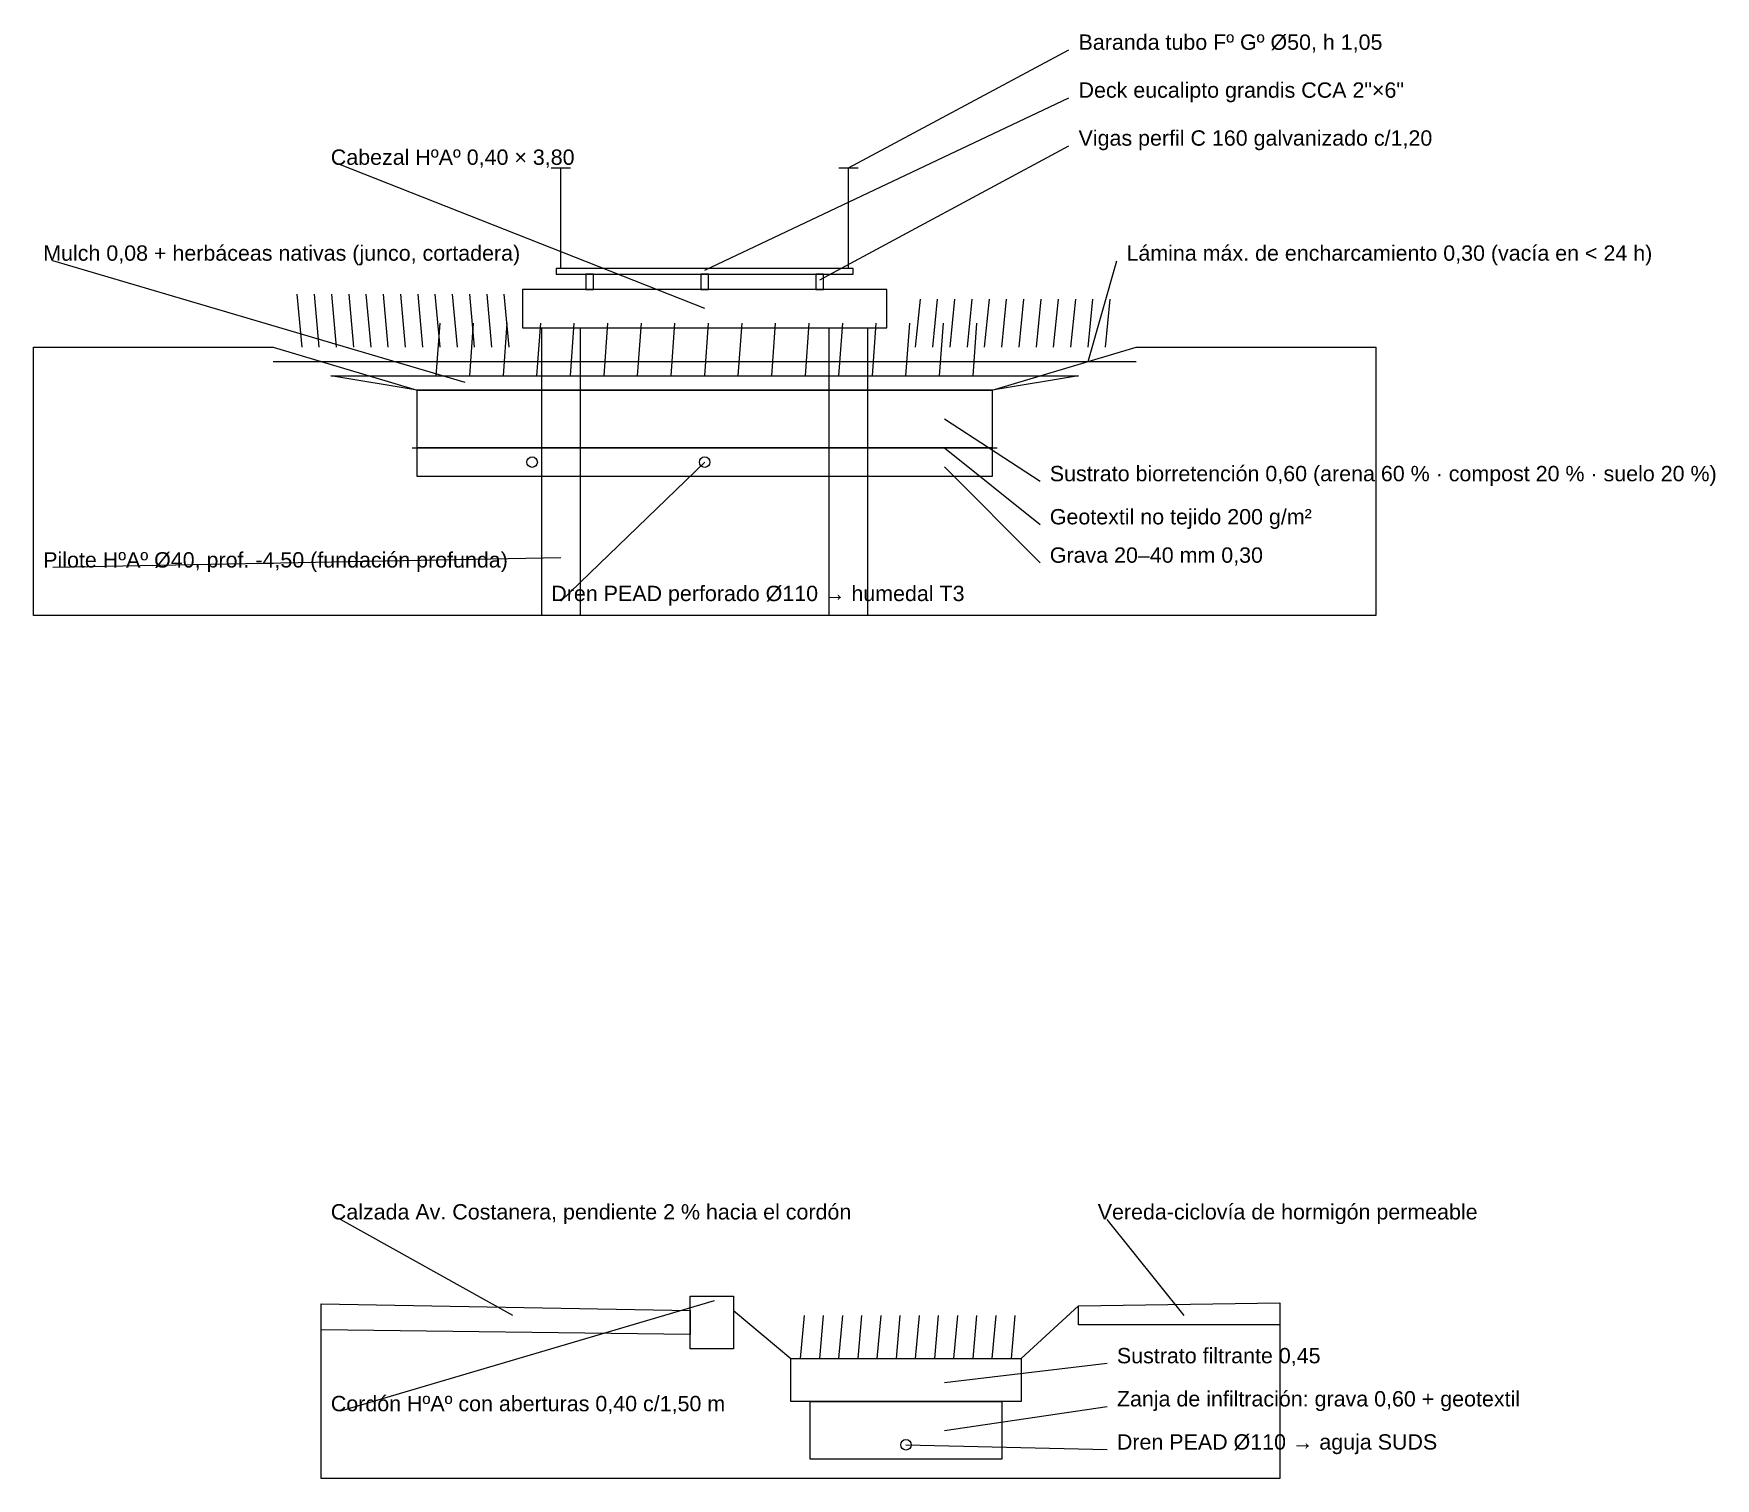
# Model space of a CAD drawing. Header units: metres. Extents: x -1097 to 1588, y -673 to 884.
# Drawn here: x 1293 to 1310.54, y -71.8 to -56.73 of the extents above; entities that cross this region are included whole.
import ezdxf

# ---------------------------------------------------------------- set-up
doc = ezdxf.new("R2010")
doc.units = ezdxf.units.M
doc.layers.add('DETALLES', color=7, linetype='Continuous', lineweight=0, plot=False)
doc.styles.add('ARIAL', font='arial.ttf')

msp = doc.modelspace()

# ---------------------------------------------------------------- texts
at = {"layer": 'DETALLES', "style": 'ARIAL'}
for s, p in [('Baranda tubo Fº Gº Ø50, h 1,05', (1303.9, -56.9)), ('Deck eucalipto grandis CCA 2"×6"', (1303.9, -57.4)), ('Vigas perfil C 160 galvanizado c/1,20', (1303.9, -57.9)), ('Cabezal HºAº 0,40 × 3,80', (1296.1, -58.1)), ('Mulch 0,08 + herbáceas nativas (junco, cortadera)', (1293.1, -59.1)), ('Lámina máx. de encharcamiento 0,30 (vacía en < 24 h)', (1304.4, -59.1)), ('Sustrato biorretención 0,60 (arena 60 % · compost 20 % · suelo 20 %)', (1303.6, -61.4)), ('Geotextil no tejido 200 g/m²', (1303.6, -61.85)), ('Grava 20–40 mm 0,30', (1303.6, -62.25)), ('Pilote HºAº Ø40, prof. -4,50 (fundación profunda)', (1293.1, -62.3)), ('Dren PEAD perforado Ø110 → humedal T3', (1298.4, -62.65)), ('Calzada Av. Costanera, pendiente 2 % hacia el cordón', (1296.1, -69.1)), ('Vereda-ciclovía de hormigón permeable', (1304.1, -69.1)), ('Sustrato filtrante 0,45', (1304.3, -70.6)), ('Cordón HºAº con aberturas 0,40 c/1,50 m', (1296.1, -71.1)), ('Zanja de infiltración: grava 0,60 + geotextil', (1304.3, -71.05)), ('Dren PEAD Ø110 → aguja SUDS', (1304.3, -71.5))]:
    msp.add_text(s, height=0.16, dxfattribs=at).set_placement(p)

# ---------------------------------------------------------------- linework, layer by layer
at = {"layer": 'DETALLES'}
for points in [[(1301.5, -58.13), (1303.8, -56.9)], [(1300, -59.2), (1303.8, -57.4)], [(1301.2, -59.3), (1303.8, -57.9)], [(1300, -59.6), (1296.2, -58.1)], [(1298.4, -58.13), (1298.6, -58.13)], [(1298.5, -59.18), (1298.5, -58.13)], [(1301.4, -58.13), (1301.6, -58.13)], [(1301.5, -59.18), (1301.5, -58.13)], [(1297.5, -60.37), (1293.2, -59.1)], [(1304, -60.15), (1304.3, -59.1)], [(1295.8, -60), (1295.75, -59.45)], [(1295.98, -60), (1295.93, -59.45)], [(1296.16, -60), (1296.11, -59.45)], [(1296.34, -60), (1296.29, -59.45)], [(1296.52, -60), (1296.47, -59.45)], [(1296.7, -60), (1296.65, -59.45)], [(1296.88, -60), (1296.83, -59.45)], [(1297.06, -60), (1297.01, -59.45)], [(1297.24, -60), (1297.19, -59.45)], [(1297.42, -60), (1297.37, -59.45)], [(1297.6, -60), (1297.55, -59.45)], [(1297.78, -60), (1297.73, -59.45)], [(1297.96, -60), (1297.91, -59.45)], [(1302.2, -60), (1302.25, -59.5)], [(1302.38, -60), (1302.43, -59.5)], [(1302.56, -60), (1302.61, -59.5)], [(1302.74, -60), (1302.79, -59.5)], [(1302.92, -60), (1302.97, -59.5)], [(1303.1, -60), (1303.15, -59.5)], [(1303.28, -60), (1303.33, -59.5)], [(1303.46, -60), (1303.51, -59.5)], [(1303.64, -60), (1303.69, -59.5)], [(1303.82, -60), (1303.87, -59.5)], [(1304, -60), (1304.05, -59.5)], [(1304.18, -60), (1304.23, -59.5)], [(1297.2, -60.3), (1297.24, -59.75)], [(1297.55, -60.3), (1297.59, -59.75)], [(1297.9, -60.3), (1297.94, -59.75)], [(1298.25, -60.3), (1298.29, -59.75)], [(1298.6, -60.3), (1298.64, -59.75)], [(1298.95, -60.3), (1298.99, -59.75)], [(1299.3, -60.3), (1299.34, -59.75)], [(1299.65, -60.3), (1299.69, -59.75)], [(1300, -60.3), (1300.04, -59.75)], [(1300.35, -60.3), (1300.39, -59.75)], [(1300.7, -60.3), (1300.74, -59.75)], [(1301.05, -60.3), (1301.09, -59.75)], [(1301.4, -60.3), (1301.44, -59.75)], [(1301.75, -60.3), (1301.79, -59.75)], [(1302.1, -60.3), (1302.14, -59.75)], [(1302.45, -60.3), (1302.49, -59.75)], [(1302.8, -60.3), (1302.84, -59.75)], [(1295.5, -60.15), (1304.5, -60.15)], [(1302.5, -60.75), (1303.5, -61.4)], [(1296.95, -61.05), (1303.05, -61.05)], [(1300, -61.2), (1298.5, -62.65)], [(1302.5, -61.05), (1303.5, -61.85)], [(1302.5, -61.25), (1303.5, -62.25)], [(1298.5, -62.2), (1293.2, -62.3)], [(1298, -70.1), (1296.2, -69.1)], [(1305, -70.1), (1304.2, -69.1)], [(1300.1, -69.95), (1296.2, -71.1)], [(1301, -70.55), (1301.04, -70.1)], [(1301.2, -70.55), (1301.24, -70.1)], [(1301.4, -70.55), (1301.44, -70.1)], [(1301.6, -70.55), (1301.64, -70.1)], [(1301.8, -70.55), (1301.84, -70.1)], [(1302, -70.55), (1302.04, -70.1)], [(1302.2, -70.55), (1302.24, -70.1)], [(1302.4, -70.55), (1302.44, -70.1)], [(1302.6, -70.55), (1302.64, -70.1)], [(1302.8, -70.55), (1302.84, -70.1)], [(1303, -70.55), (1303.04, -70.1)], [(1303.2, -70.55), (1303.24, -70.1)], [(1302.5, -70.8), (1304.2, -70.6)], [(1302.5, -71.3), (1304.2, -71.05)], [(1302.1, -71.45), (1304.2, -71.5)]]:
    msp.add_lwpolyline(points, dxfattribs=at)
for points in [[(1298.45, -59.24), (1301.55, -59.24), (1301.55, -59.18), (1298.45, -59.18)], [(1298.76, -59.4), (1298.84, -59.4), (1298.84, -59.24), (1298.76, -59.24)], [(1299.96, -59.4), (1300.04, -59.4), (1300.04, -59.24), (1299.96, -59.24)], [(1301.16, -59.4), (1301.24, -59.4), (1301.24, -59.24), (1301.16, -59.24)], [(1298.1, -59.8), (1301.9, -59.8), (1301.9, -59.4), (1298.1, -59.4)], [(1298.3, -59.8), (1298.7, -59.8), (1298.7, -60.45), (1298.3, -60.45)], [(1301.3, -59.8), (1301.7, -59.8), (1301.7, -60.45), (1301.3, -60.45)], [(1293, -60), (1295.5, -60), (1297, -60.45), (1303, -60.45), (1304.5, -60), (1307, -60), (1307, -62.8), (1293, -62.8)], [(1296.1, -60.3), (1303.9, -60.3), (1303, -60.45), (1297, -60.45)], [(1297, -60.45), (1303, -60.45), (1303, -61.05), (1297, -61.05)], [(1298.3, -60.45), (1298.7, -60.45), (1298.7, -62.8), (1298.3, -62.8)], [(1301.3, -60.45), (1301.7, -60.45), (1301.7, -62.8), (1301.3, -62.8)], [(1297, -61.05), (1303, -61.05), (1303, -61.35), (1297, -61.35)], [(1296, -69.98), (1299.85, -70.05), (1299.85, -69.9), (1300.3, -69.9), (1300.3, -70.05), (1300.9, -70.55), (1303.3, -70.55), (1303.9, -70), (1306, -69.97), (1306, -71.8), (1296, -71.8)], [(1296, -69.98), (1299.85, -70.05), (1299.85, -70.3), (1296, -70.25)], [(1299.85, -69.9), (1300.3, -69.9), (1300.3, -70.45), (1299.85, -70.45)], [(1303.9, -70), (1306, -69.97), (1306, -70.2), (1303.9, -70.2)], [(1300.9, -70.55), (1303.3, -70.55), (1303.3, -71), (1300.9, -71)], [(1301.1, -71), (1303.1, -71), (1303.1, -71.6), (1301.1, -71.6)]]:
    msp.add_lwpolyline(points, close=True, dxfattribs=at)
for centre in [(1298.2, -61.2), (1300, -61.2), (1302.1, -71.45)]:
    msp.add_circle(centre, 0.055, dxfattribs=at)

msp.set_redraw_order([(e.dxf.handle, doc.entitydb.next_handle()) for e in msp.query("TEXT MTEXT ATTDEF DIMENSION ARC_DIMENSION")])  # texts and dimensions are drawn at this point

doc.saveas('drawing.dxf')
